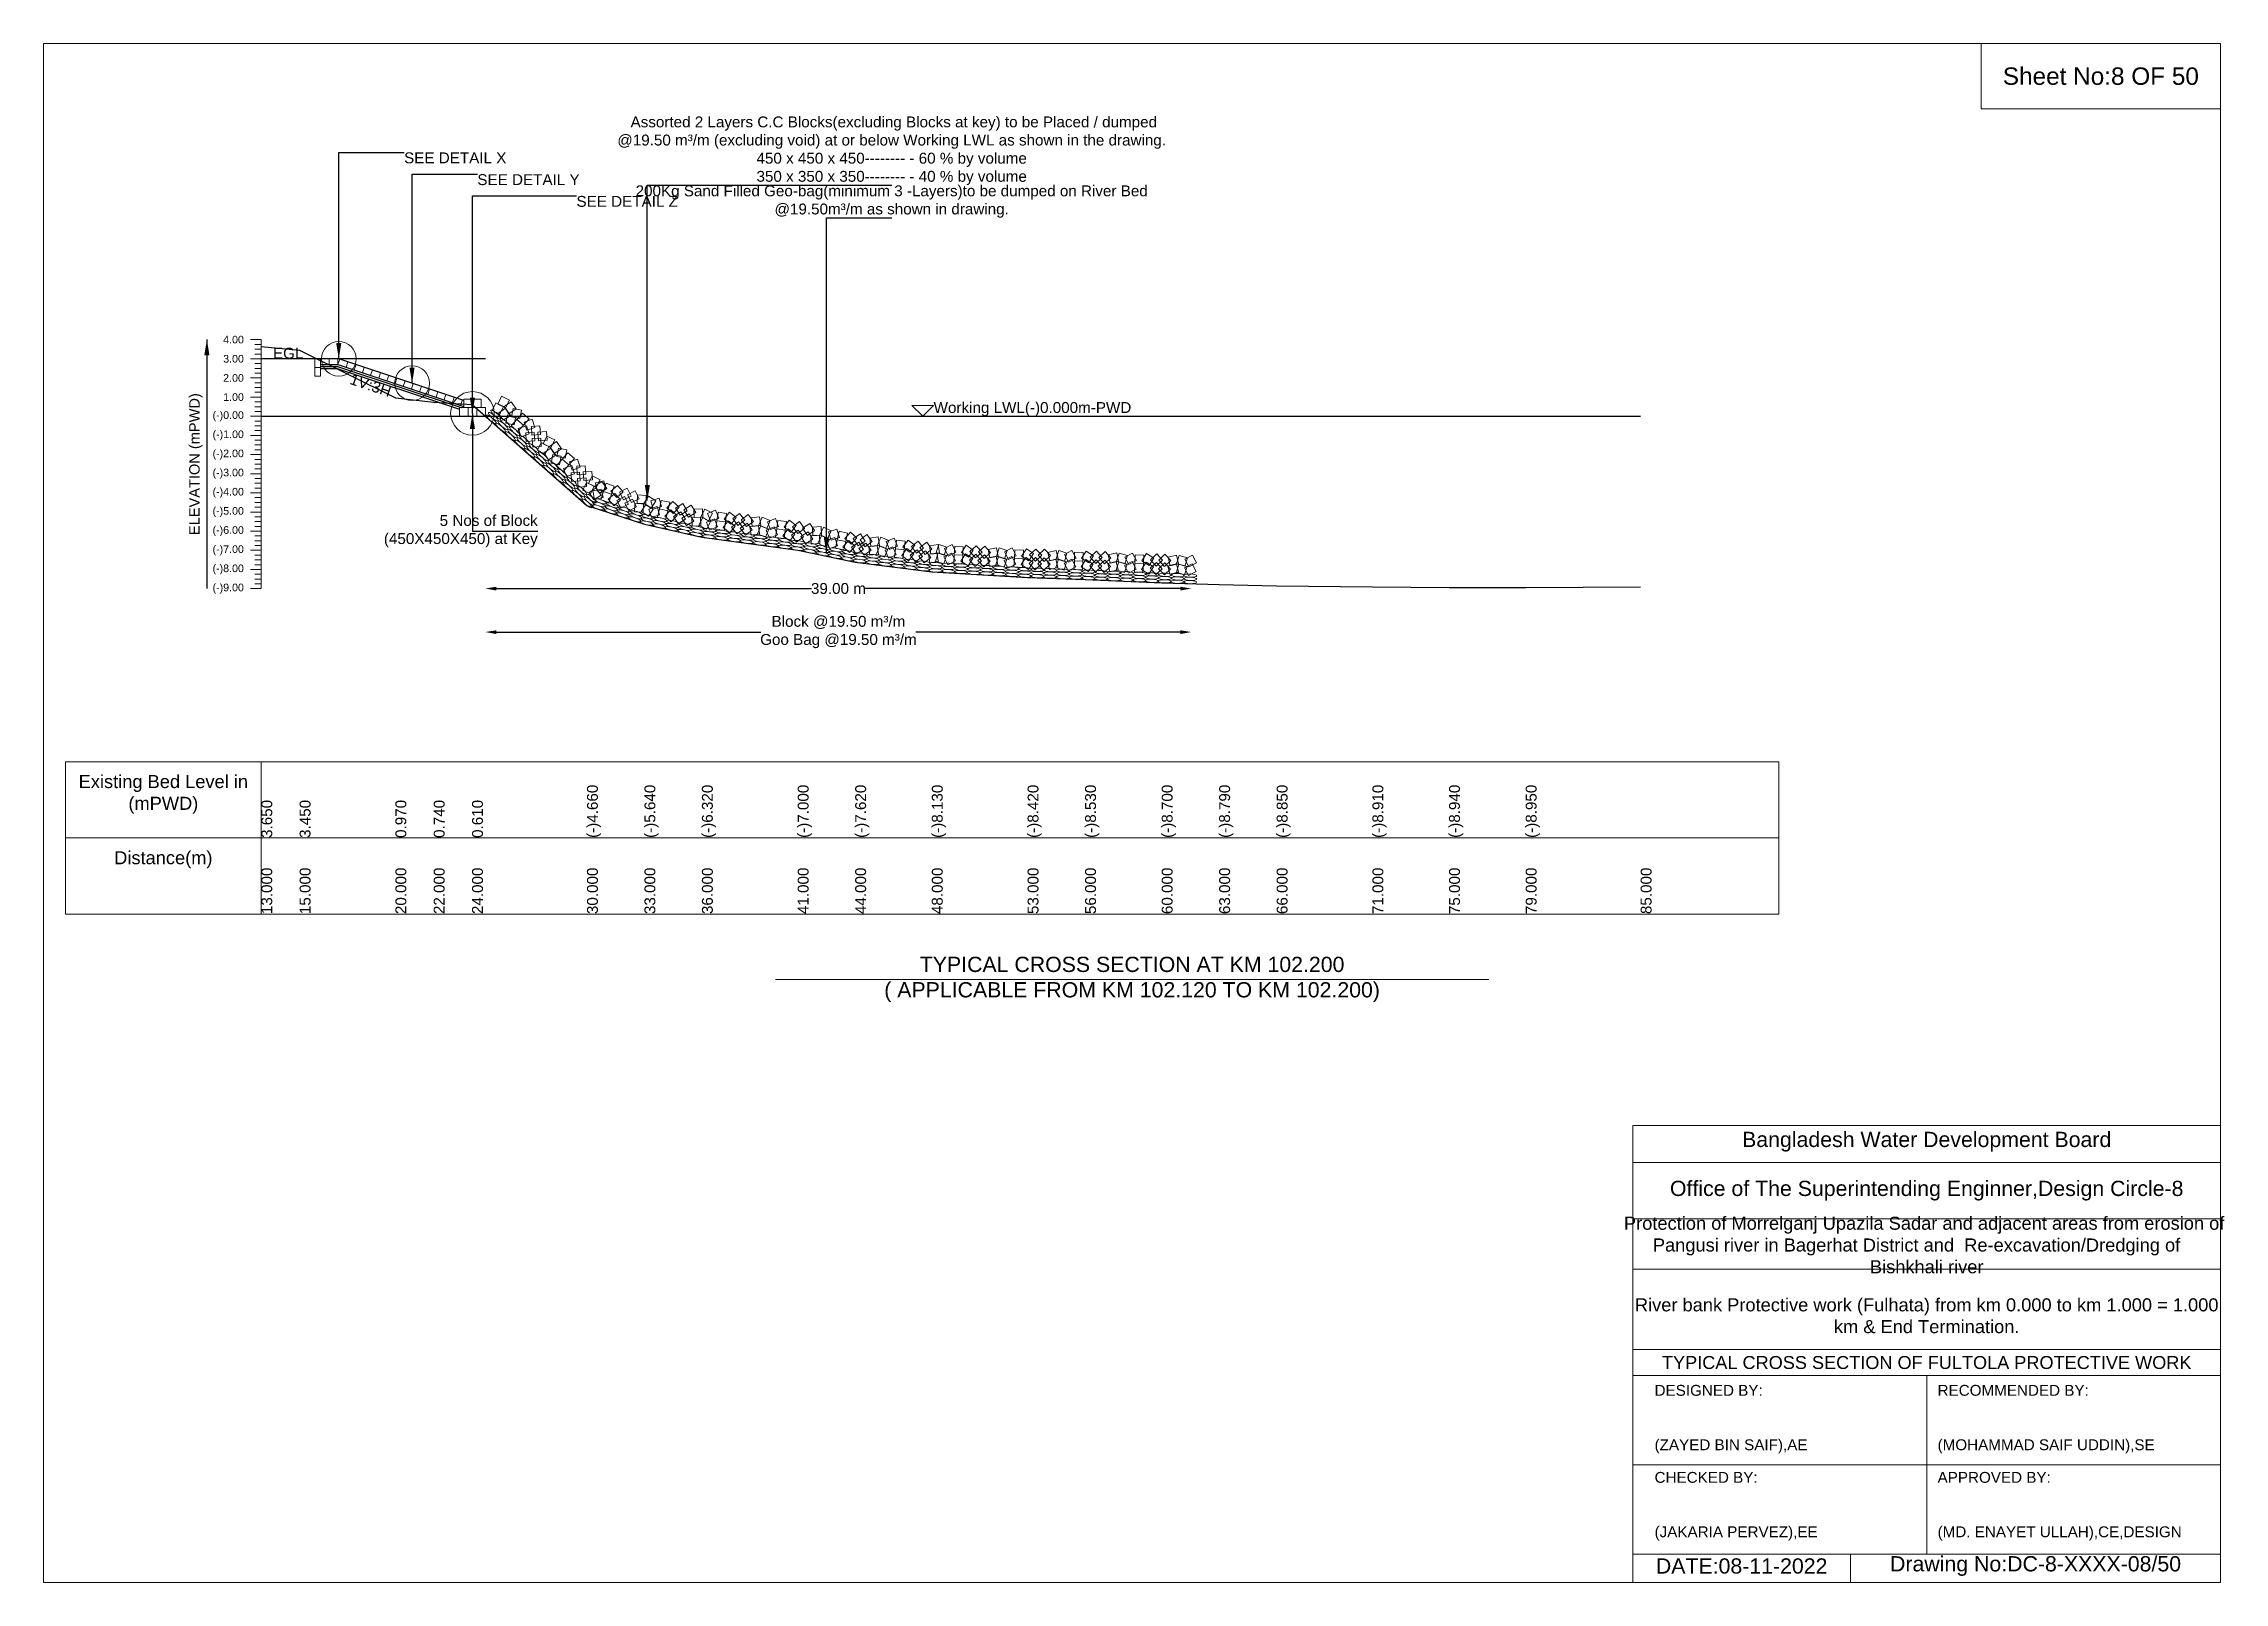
# Model space of a CAD drawing. Header units: inches. Extents: x 89000 to 305017, y -7071 to 0.
# Drawn here: x 205000 to 215017, y -7071 to 0 of the extents above; entities that cross this region are included whole.
import ezdxf

# ---------------------------------------------------------------- set-up
doc = ezdxf.new("R2010")
doc.units = ezdxf.units.IN
doc.header["$LTSCALE"] = 7
doc.header["$MEASUREMENT"] = 0
for name, color, linetype, lineweight in [('Cross section Data Border', 7, 'Continuous', 9), ('Cross Section Labels', 7, 'Continuous', 9), ('Existing_Bed_Level for Xsection', 7, 'Continuous', 25), ('Long Section Labels', 7, 'Continuous', 9)]:
    doc.layers.add(name, color=color, linetype=linetype, lineweight=lineweight)
doc.styles.get("Standard").update_dxf_attribs({"font": 'arial.ttf'})
doc.dimstyles.new('Appron Lebeling Style', dxfattribs={"dimtxt": 50, "dimasz": 50, "dimexe": 0.18, "dimexo": 0.0625, "dimgap": 0.09, "dimtad": 0, "dimtih": 1, "dimtoh": 1, "dimdec": 4, "dimzin": 0, "dimdsep": 46, "dimtxsty": 'Standard', "dimcen": 0.09, "dimse1": 1, "dimse2": 1, "dimadec": 0, "dimazin": 0, "dimtfac": 1, "dimtdec": 4, "dimtofl": 0, "dimtmove": 0, "dimatfit": 3, "dimfxl": 1, "dimtolj": 1, "dimtzin": 0, "dimarcsym": 0})
doc.dimstyles.get("Standard").update_dxf_attribs({"dimtxt": 0.18, "dimasz": 0.18, "dimexe": 0.18, "dimexo": 0.0625, "dimgap": 0.09, "dimtad": 0, "dimtih": 1, "dimtoh": 1, "dimdec": 4, "dimzin": 0, "dimdsep": 46, "dimtxsty": 'Standard', "dimcen": 0.09, "dimadec": 0, "dimazin": 0, "dimtfac": 1, "dimtdec": 4, "dimtofl": 0, "dimtmove": 0, "dimatfit": 3, "dimfxl": 1, "dimtolj": 1, "dimtzin": 0, "dimarcsym": 0})

msp = doc.modelspace()

# ---------------------------------------------------------------- texts
at = {"layer": 'Cross section Data Border', "char_height": 60, "width": 800, "attachment_point": 5}
for s, insert in [('Existing Bed Level in (mPWD)', (205550, -3450)), ('Distance(m)', (205550, -3750))]:
    msp.add_mtext(s, dxfattribs=dict(at, insert=insert))
at = {"layer": 'Cross Section Labels'}
for s, insert, char_height, attachment_point in [('Sheet No:8 OF 50', (214450, -150), 80, 5), (' Assorted 2 Layers C.C Blocks(excluding Blocks at key) to be Placed / dumped^J@19.50 m³/m (excluding void) at or below Working LWL as shown in the drawing.^J450 x 450 x 450-------- - 60 % by volume^J350 x 350 x 350-------- - 40 % by volume', (208895.64748, -650), 50, 8), ('SEE DETAIL X', (206655.91575, -500), 50, 1), ('SEE DETAIL Y', (206992.51575, -600), 50, 1), ('SEE DETAIL Z', (207447.91575, -700), 50, 1), ('200Kg Sand Filled Geo-bag(minimum 3 -Layers)to be dumped on River Bed^J@19.50m³/m as shown in drawing.', (208895.64748, -800), 50, 8), ('EGL', (206193.23162, -1448.4), 50, 9), ('Working LWL(-)0.000m-PWD', (209088.31575, -1712.4), 50, 7), ('5 Nos of Block ^J(450X450X450) at Key', (207269.71575, -2240.4), 50, 6), ('TYPICAL CROSS SECTION AT KM 102.200^J( APPLICABLE FROM KM 102.120 TO KM 102.200)', (210000, -4300), 70, 5), ('Bangladesh Water Development Board', (213650, -5046), 70, 5), ('Office of The Superintending Enginner,Design Circle-8', (213650, -5271), 70, 5)]:
    msp.add_mtext(s, dxfattribs=dict(at, insert=insert, char_height=char_height, attachment_point=attachment_point))
at = {"layer": 'Cross Section Labels', "insert": (206510.30173, -1546.24207), "char_height": 50, "attachment_point": 2, "rotation": 341.565051177}
msp.add_mtext('1V:3H', dxfattribs=at)
at = {"layer": 'Cross Section Labels'}
for s, insert, char_height, width, attachment_point in [('Protection of Morrelganj Upazila Sadar and adjacent areas from erosion of  Pangusi river in Bagerhat District and  Re-excavation/Dredging of     Bishkhali river', (213650, -5521), 60, 2800, 5), ('River bank Protective work (Fulhata) from km 0.000 to km 1.000 = 1.000 km & End Termination.', (213650, -5846), 60, 2700, 5), ('TYPICAL CROSS SECTION OF FULTOLA PROTECTIVE WORK', (213650, -6061), 59.5765532, 2800, 5), ('DESIGNED BY:^J^J^J(ZAYED BIN SAIF),AE', (212400, -6321), 50, 1400, 4), ('RECOMMENDED BY:^J^J^J(MOHAMMAD SAIF UDDIN),SE', (213700, -6321), 50, 1400, 4), ('CHECKED BY:^J^J^J(JAKARIA PERVEZ),EE', (212400, -6721), 50, 1400, 4), ('APPROVED BY:^J^J^J(MD. ENAYET ULLAH),CE,DESIGN', (213700, -6721), 50, 1400, 4), ('DATE:08-11-2022', (212800, -6996), 70, 1400, 5), ('Drawing No:DC-8-XXXX-08/50', (214150, -6996), 70, 2200, 5)]:
    msp.add_mtext(s, dxfattribs=dict(at, insert=insert, char_height=char_height, width=width, attachment_point=attachment_point))
at = {"layer": 'Long Section Labels', "char_height": 35, "attachment_point": 6}
for s, insert in [('4.00', (205920, -1360.4)), ('3.00', (205920, -1448.4)), ('2.00', (205920, -1536.4)), ('(-)0.00', (205920, -1712.4)), ('1.00', (205920, -1624.4)), ('(-)1.00', (205920, -1800.4)), ('(-)2.00', (205920, -1888.4)), ('(-)3.00', (205920, -1976.4)), ('(-)4.00', (205920, -2064.4)), ('(-)5.00', (205920, -2152.4)), ('(-)6.00', (205920, -2240.4)), ('(-)7.00', (205920, -2328.4)), ('(-)8.00', (205920, -2416.4)), ('(-)9.00', (205920, -2504.4))]:
    msp.add_mtext(s, dxfattribs=dict(at, insert=insert))
at = {"layer": 'Long Section Labels', "rotation": 90}
for s, insert, char_height, attachment_point in [('ELEVATION (mPWD)', (205700, -1932.4), 48, 5), ('3.650', (206000, -3650), 50, 1), ('3.450', (206176, -3650), 50, 1), ('0.970', (206616, -3650), 50, 1), ('0.740', (206792, -3650), 50, 1), ('0.610', (206968, -3650), 50, 1), ('(-)4.660', (207496, -3650), 50, 1), ('(-)5.640', (207760, -3650), 50, 1), ('(-)6.320', (208024, -3650), 50, 1), ('(-)7.000', (208464, -3650), 50, 1), ('(-)7.620', (208728, -3650), 50, 1), ('(-)8.130', (209080, -3650), 50, 1), ('(-)8.420', (209520, -3650), 50, 1), ('(-)8.530', (209784, -3650), 50, 1), ('(-)8.700', (210136, -3650), 50, 1), ('(-)8.790', (210400, -3650), 50, 1), ('(-)8.850', (210664, -3650), 50, 1), ('(-)8.910', (211104, -3650), 50, 1), ('(-)8.910', (211104, -3650), 50, 1), ('(-)8.940', (211456, -3650), 50, 1), ('(-)8.950', (211808, -3650), 50, 1), ('13.000', (206000, -4000), 50, 1), ('15.000', (206176, -4000), 50, 1), ('20.000', (206616, -4000), 50, 1), ('22.000', (206792, -4000), 50, 1), ('24.000', (206968, -4000), 50, 1), ('30.000', (207496, -4000), 50, 1), ('33.000', (207760, -4000), 50, 1), ('36.000', (208024, -4000), 50, 1), ('41.000', (208464, -4000), 50, 1), ('44.000', (208728, -4000), 50, 1), ('48.000', (209080, -4000), 50, 1), ('53.000', (209520, -4000), 50, 1), ('56.000', (209784, -4000), 50, 1), ('60.000', (210136, -4000), 50, 1), ('63.000', (210400, -4000), 50, 1), ('66.000', (210664, -4000), 50, 1), ('71.000', (211104, -4000), 50, 1), ('75.000', (211456, -4000), 50, 1), ('79.000', (211808, -4000), 50, 1), ('85.000', (212336, -4000), 50, 1)]:
    msp.add_mtext(s, dxfattribs=dict(at, insert=insert, char_height=char_height, attachment_point=attachment_point))

# ---------------------------------------------------------------- blocks, each defined once
blk = doc.blocks.new('*D29')
at = {"layer": 'Cross Section Labels', "color": 0, "lineweight": -2, "transparency": 16777216}
for p, q in [((207079, -2504), (208528, -2504)), ((210222, -2504), (208773, -2504))]:
    blk.add_line(p, q, dxfattribs=at)
at = {"layer": 'Cross Section Labels', "color": 0, "transparency": 16777216}
for points in [[(207079, -2496), (207079, -2513), (207029, -2504)], [(210222, -2496), (210222, -2513), (210272, -2504)]]:
    blk.add_solid(points, dxfattribs=at)
at = {"layer": 'Defpoints', "color": 0, "transparency": 16777216}
for p in [(207029, -1712), (210272, -2482), (210272, -2504)]:
    blk.add_point(p, dxfattribs=at)
at = {"layer": 'Cross Section Labels', "color": 0, "transparency": 16777216, "insert": (208651, -2504), "char_height": 50, "attachment_point": 5}
blk.add_mtext('\\A1;39.00 m', dxfattribs=at)
blk = doc.blocks.new('*D30')
at = {"layer": 'Cross Section Labels', "color": 0, "lineweight": -2, "transparency": 16777216}
for p, q in [((207079, -2704), (208295, -2704)), ((210222, -2704), (209006, -2704))]:
    blk.add_line(p, q, dxfattribs=at)
at = {"layer": 'Cross Section Labels', "color": 0, "transparency": 16777216}
for points in [[(207079, -2696), (207079, -2713), (207029, -2704)], [(210222, -2696), (210222, -2713), (210272, -2704)]]:
    blk.add_solid(points, dxfattribs=at)
at = {"layer": 'Defpoints', "color": 0, "transparency": 16777216}
for p in [(207029, -1712), (210272, -2482), (210272, -2704)]:
    blk.add_point(p, dxfattribs=at)
at = {"layer": 'Cross Section Labels', "color": 0, "transparency": 16777216, "insert": (208651, -2704), "char_height": 50, "attachment_point": 5}
blk.add_mtext('\\A1;Block @19.50 m³/m ^JGoo Bag @19.50 m³/m ', dxfattribs=at)

# ---------------------------------------------------------------- dimensions: what is measured, and where the dimension line sits
at = {"layer": 'Cross Section Labels'}
for base, text, picture, middle in [((210272.39236, -2504.4), '39.00 m', '*D29', (208650.75405, -2504.4)), ((210272.39236, -2704.4), 'Block @19.50 m³/m ^JGoo Bag @19.50 m³/m ', '*D30', (208650.75405, -2704.4))]:
    dim = msp.add_linear_dim(base=base, p1=(207029.11575, -1712.4), p2=(210272.39236, -2482.09177), text=text, dimstyle='Appron Lebeling Style', dxfattribs=at)
    dim.commit()
    dim.dimension.update_dxf_attribs({"geometry": picture, "text_midpoint": middle})

# ---------------------------------------------------------------- linework, layer by layer
at = {"layer": 'Cross section Data Border'}
msp.add_lwpolyline([(205100, -3300), (212970.66307, -3300), (212970.66307, -4000), (205100, -4000)], close=True, dxfattribs=at)
for points in [[(206000, -3300), (206000, -4000)], [(205100, -3650), (212970.66307, -3650)]]:
    msp.add_lwpolyline(points, dxfattribs=at)
at = {"layer": 'Cross Section Labels'}
for points in [[(205000, 0), (215000, 0), (215000, -7071), (205000, -7071)], [(213900, 0), (215000, 0), (215000, -300), (213900, -300)], [(209038.31575, -1712.4), (209088.31575, -1662.4), (208988.31575, -1662.4)]]:
    msp.add_lwpolyline(points, close=True, dxfattribs=at)
for points in [[(208362, -4300), (210000, -4300), (211638, -4300)], [(212300, -7071), (212300, -4971), (215000, -4971)], [(212300, -5141), (215000, -5141)], [(212300, -5401), (215000, -5401)], [(212300, -5631), (215000, -5631)], [(212300, -6001), (215000, -6001)], [(212300, -6121), (215000, -6121)], [(213650, -6121), (213650, -6941)], [(212300, -6531), (215000, -6531)], [(212300, -6941), (215000, -6941)], [(213300, -6941), (213300, -7071)]]:
    msp.add_lwpolyline(points, dxfattribs=at)
for centre, radius in [((206355.91575, -1448.4), 80), ((206692.51575, -1560.6), 80), ((206969.71575, -1699.2), 100)]:
    msp.add_circle(centre, radius, dxfattribs=at)
at = {"layer": 'Existing_Bed_Level for Xsection'}
for points in [[(206000, -1391.2), (206176, -1408.8), (206616, -1627.04), (206792, -1647.28), (206968, -1658.72), (207496, -2122.48), (207760, -2208.72), (208024, -2268.56), (208464, -2328.4), (208728, -2382.96), (209080, -2427.84), (209520, -2453.36), (209784, -2463.04), (210136, -2478), (210400, -2485.92), (210664, -2491.2), (211104, -2496.48), (211456, -2499.12), (211808, -2500), (212336, -2496.48)], [(207029.11575, -1448.4), (206000, -1448.4)], [(206930.11575, -1639.8), (206359.98003, -1449.75476), (206355.91575, -1448.4), (206351.63162, -1448.4), (206272.43162, -1448.4)], [(206272.43162, -1474.8), (206351.63162, -1474.8), (206930.11575, -1667.62804)], [(206272.43162, -1483.6), (206350.20358, -1483.6), (206917.80358, -1672.8)], [(206272.43162, -1492.4), (206348.77553, -1492.4), (206910.31575, -1679.58007)], [(206000, -1712.4), (212336, -1712.4)]]:
    msp.add_lwpolyline(points, dxfattribs=at)
at = {"layer": 'Long Section Labels'}
for points in [[(206000, -1360.4), (205950, -1360.4)], [(206000, -1382.4), (205970, -1382.4)], [(206000, -2504.4), (206000, -2416.4), (206000, -2328.4), (206000, -2240.4), (206000, -2152.4), (206000, -2064.4), (206000, -1976.4), (206000, -1888.4), (206000, -1800.4), (206000, -1712.4), (206000, -1624.4), (206000, -1536.4), (206000, -1448.4), (206000, -1360.4)], [(206000, -1448.4), (205950, -1448.4)], [(206000, -1404.4), (205970, -1404.4)], [(206000, -1426.4), (205970, -1426.4)], [(206000, -1470.4), (205970, -1470.4)], [(206000, -1492.4), (205970, -1492.4)], [(206000, -1536.4), (205950, -1536.4)], [(206000, -1514.4), (205970, -1514.4)], [(206000, -1558.4), (205970, -1558.4)], [(206000, -1580.4), (205970, -1580.4)], [(206000, -1602.4), (205970, -1602.4)], [(206000, -1624.4), (205950, -1624.4)], [(206000, -1646.4), (205970, -1646.4)], [(206000, -1668.4), (205970, -1668.4)], [(206000, -1690.4), (205970, -1690.4)], [(206000, -1712.4), (205950, -1712.4)], [(206000, -1800.4), (205950, -1800.4)], [(206000, -1734.4), (205970, -1734.4)], [(206000, -1756.4), (205970, -1756.4)], [(206000, -1778.4), (205970, -1778.4)], [(206000, -1888.4), (205950, -1888.4)], [(206000, -1822.4), (205970, -1822.4)], [(206000, -1844.4), (205970, -1844.4)], [(206000, -1866.4), (205970, -1866.4)], [(206000, -1976.4), (205950, -1976.4)], [(206000, -1910.4), (205970, -1910.4)], [(206000, -1932.4), (205970, -1932.4)], [(206000, -1954.4), (205970, -1954.4)], [(206000, -1998.4), (205970, -1998.4)], [(206000, -2064.4), (205950, -2064.4)], [(206000, -2020.4), (205970, -2020.4)], [(206000, -2042.4), (205970, -2042.4)], [(206000, -2086.4), (205970, -2086.4)], [(206000, -2152.4), (205950, -2152.4)], [(206000, -2108.4), (205970, -2108.4)], [(206000, -2130.4), (205970, -2130.4)], [(206000, -2174.4), (205970, -2174.4)], [(206000, -2196.4), (205970, -2196.4)], [(206000, -2240.4), (205950, -2240.4)], [(206000, -2218.4), (205970, -2218.4)], [(206000, -2262.4), (205970, -2262.4)], [(206000, -2284.4), (205970, -2284.4)], [(206000, -2328.4), (205950, -2328.4)], [(206000, -2306.4), (205970, -2306.4)], [(206000, -2350.4), (205970, -2350.4)], [(206000, -2372.4), (205970, -2372.4)], [(206000, -2394.4), (205970, -2394.4)], [(206000, -2416.4), (205950, -2416.4)], [(206000, -2438.4), (205970, -2438.4)], [(206000, -2460.4), (205970, -2460.4)], [(206000, -2482.4), (205970, -2482.4)], [(206000, -2504.4), (205950, -2504.4)]]:
    msp.add_lwpolyline(points, dxfattribs=at)
for points in [[(206272.43162, -1448.4), (206246.03162, -1448.4), (206246.03162, -1488), (206272.43162, -1488)], [(206272.43162, -1488), (206246.03162, -1488), (206246.03162, -1527.6), (206272.43162, -1527.6)], [(206312.03162, -1448.4), (206272.43162, -1448.4), (206272.43162, -1474.8), (206312.03162, -1474.8)], [(206351.63162, -1448.4), (206312.03162, -1448.4), (206312.03162, -1474.8), (206351.63162, -1474.8)], [(206397.54789, -1462.27738), (206359.98003, -1449.75476), (206351.63162, -1474.8), (206389.19948, -1487.32262)], [(206435.11575, -1474.8), (206397.54789, -1462.27738), (206389.19948, -1487.32262), (206426.76734, -1499.84524)], [(206472.68361, -1487.32262), (206435.11575, -1474.8), (206426.76734, -1499.84524), (206464.3352, -1512.36786)], [(206510.25147, -1499.84524), (206472.68361, -1487.32262), (206464.3352, -1512.36786), (206501.90305, -1524.89048)], [(206547.81933, -1512.36786), (206510.25147, -1499.84524), (206501.90305, -1524.89048), (206539.47091, -1537.4131)], [(206585.38718, -1524.89048), (206547.81933, -1512.36786), (206539.47091, -1537.4131), (206577.03877, -1549.93572)], [(206622.95504, -1537.4131), (206585.38718, -1524.89048), (206577.03877, -1549.93572), (206614.60663, -1562.45834)], [(206660.5229, -1549.93572), (206622.95504, -1537.4131), (206614.60663, -1562.45834), (206652.17449, -1574.98096)], [(206698.09076, -1562.45834), (206660.5229, -1549.93572), (206652.17449, -1574.98096), (206689.74235, -1587.50358)], [(206735.65862, -1574.98096), (206698.09076, -1562.45834), (206689.74235, -1587.50358), (206727.31021, -1600.0262)], [(206773.22648, -1587.50358), (206735.65862, -1574.98096), (206727.31021, -1600.0262), (206764.87806, -1612.54881)], [(206810.79434, -1600.0262), (206773.22648, -1587.50358), (206764.87806, -1612.54881), (206802.44592, -1625.07143)], [(206848.36219, -1612.54881), (206810.79434, -1600.0262), (206802.44592, -1625.07143), (206840.01378, -1637.59405)], [(206885.93005, -1625.07143), (206848.36219, -1612.54881), (206840.01378, -1637.59405), (206877.58164, -1650.11667)], [(206923.49791, -1637.59405), (206885.93005, -1625.07143), (206877.58164, -1650.11667), (206915.1495, -1662.63929)], [(206949.91575, -1672.8), (206910.31575, -1672.8), (206910.31575, -1712.4), (206949.91575, -1712.4)], [(206969.71575, -1633.2), (206930.11575, -1633.2), (206930.11575, -1672.8), (206969.71575, -1672.8)], [(206989.51575, -1672.8), (206949.91575, -1672.8), (206949.91575, -1712.4), (206989.51575, -1712.4)], [(207009.31575, -1633.2), (206969.71575, -1633.2), (206969.71575, -1672.8), (207009.31575, -1672.8)], [(207029.11575, -1672.8), (206989.51575, -1672.8), (206989.51575, -1712.4), (207029.11575, -1712.4)], [(207113.1964, -1667.8844), (207077.69016, -1650.34967), (207060.15543, -1685.85592), (207095.66167, -1703.39064)], [(207139.32931, -1638.13156), (207103.82306, -1620.59684), (207086.28834, -1656.10308), (207121.79458, -1673.63781)], [(207143.88684, -1708.49243), (207121.91811, -1675.54497), (207088.97066, -1697.5137), (207110.93938, -1730.46116)], [(207170.01975, -1678.73959), (207148.05102, -1645.79213), (207115.10356, -1667.76086), (207137.07229, -1700.70832)], [(207195.61805, -1683.85818), (207156.78953, -1676.07958), (207149.01094, -1714.90809), (207187.83945, -1722.68669)], [(207230.0102, -1723.70608), (207200.25736, -1697.57317), (207174.12446, -1727.32601), (207203.87729, -1753.45891)], [(207169.48514, -1713.61101), (207130.65662, -1705.83242), (207122.87803, -1744.66093), (207161.70654, -1752.43952)], [(207203.87729, -1753.45891), (207174.12446, -1727.32601), (207147.99155, -1757.07884), (207177.74438, -1783.21175)], [(207230.7989, -1793.79071), (207218.07618, -1756.29014), (207180.57561, -1769.01286), (207193.29833, -1806.51342)], [(207256.9318, -1764.03787), (207244.20909, -1726.53731), (207206.70852, -1739.26002), (207219.43123, -1776.76059)], [(207253.92722, -1786.50362), (207214.40902, -1789.04756), (207216.95296, -1828.56576), (207256.47116, -1826.02182)], [(207280.06013, -1756.75078), (207240.54192, -1759.29472), (207243.08587, -1798.81293), (207282.60407, -1796.26899)], [(207312.37162, -1822.38514), (207309.79621, -1782.86897), (207270.28004, -1785.44438), (207272.85545, -1824.96055)], [(207286.23871, -1852.13797), (207283.6633, -1812.62181), (207244.14714, -1815.19722), (207246.72255, -1854.71338)], [(207321.46624, -1850.81474), (207285.96, -1833.28002), (207268.42527, -1868.78626), (207303.93152, -1886.32099)], [(207347.59915, -1821.06191), (207312.09291, -1803.52718), (207294.55818, -1839.03343), (207330.06442, -1856.56815)], [(207352.15669, -1891.42277), (207330.18796, -1858.47532), (207297.2405, -1880.44405), (207319.20923, -1913.3915)], [(207378.28959, -1861.66994), (207356.32087, -1828.72248), (207323.37341, -1850.69121), (207345.34214, -1883.63867)], [(207377.75498, -1896.54136), (207338.92647, -1888.76276), (207331.14788, -1927.59128), (207369.97639, -1935.36987)], [(207403.88789, -1866.78852), (207365.05938, -1859.00993), (207357.28078, -1897.83844), (207396.1093, -1905.61704)], [(207438.28004, -1906.63642), (207408.52721, -1880.50352), (207382.3943, -1910.25635), (207412.14713, -1936.38926)], [(207412.14713, -1936.38926), (207382.3943, -1910.25635), (207356.26139, -1940.00919), (207386.01423, -1966.14209)], [(207439.06874, -1976.72106), (207426.34603, -1939.22049), (207388.84546, -1951.9432), (207401.56817, -1989.44377)], [(207465.20165, -1946.96822), (207452.47893, -1909.46765), (207414.97837, -1922.19037), (207427.70108, -1959.69094)], [(207462.19706, -1969.43396), (207422.67886, -1971.97791), (207425.2228, -2011.49611), (207464.74101, -2008.95217)], [(207488.32997, -1939.68113), (207448.81177, -1942.22507), (207451.35571, -1981.74327), (207490.87391, -1979.19933)], [(207494.50856, -2035.06832), (207491.93315, -1995.55216), (207452.41698, -1998.12757), (207454.99239, -2037.64373)], [(207520.64146, -2005.31549), (207518.06605, -1965.79932), (207478.54989, -1968.37473), (207481.1253, -2007.8909)], [(207555.869, -2003.99226), (207520.36275, -1986.45753), (207502.82803, -2021.96377), (207538.33427, -2039.4985)], [(207529.73609, -2033.74509), (207494.22985, -2016.21036), (207476.69512, -2051.71661), (207512.20136, -2069.25134)], [(207560.42653, -2074.35312), (207538.4578, -2041.40566), (207505.51035, -2063.37439), (207527.47907, -2096.32185)], [(207561.79775, -2047.48107), (207523.04526, -2055.62998), (207531.19417, -2094.38247), (207569.94666, -2086.23355)], [(207586.55944, -2044.60029), (207564.59071, -2011.65283), (207531.64325, -2033.62156), (207553.61198, -2066.56901)], [(207574.09428, -2009.8386), (207535.3418, -2017.98752), (207543.49071, -2056.74), (207582.2432, -2048.59109)], [(207609.10793, -2070.55534), (207571.46546, -2058.25881), (207559.16892, -2095.90127), (207596.81139, -2108.19781)], [(207621.40446, -2032.91288), (207583.762, -2020.61634), (207571.46546, -2058.25881), (207609.10793, -2070.55534)], [(207649.74249, -2097.01775), (207623.27379, -2067.56324), (207593.81929, -2094.03194), (207620.28799, -2123.48645)], [(207662.03903, -2059.37528), (207635.57033, -2029.92078), (207606.11582, -2056.38948), (207632.58453, -2085.84398)], [(207668.12892, -2081.20761), (207632.80958, -2099.11582), (207650.71779, -2134.43516), (207686.03713, -2116.52695)], [(207680.42546, -2043.56514), (207645.10611, -2061.47336), (207663.01433, -2096.7927), (207698.33367, -2078.88448)], [(207723.68652, -2128.80229), (207705.75019, -2093.49722), (207670.44512, -2111.43356), (207688.38145, -2146.73862)], [(207735.98306, -2091.15982), (207718.04672, -2055.85476), (207682.74166, -2073.79109), (207700.67799, -2109.09616)], [(207767.83975, -2076.06409), (207728.29692, -2073.93707), (207726.16989, -2113.4799), (207765.71273, -2115.60693)], [(207812.04714, -2101.29547), (207778.87422, -2079.66869), (207757.24744, -2112.8416), (207790.42035, -2134.46838)], [(207826.79974, -2089.20703), (207788.96959, -2100.9134), (207800.67596, -2138.74356), (207838.50612, -2127.03719)], [(207876.04529, -2107.79604), (207837.42498, -2099.04211), (207828.67104, -2137.66242), (207867.29135, -2146.41636)], [(207918.95807, -2130.37746), (207889.87277, -2103.50358), (207862.99889, -2132.58888), (207892.08419, -2159.46276)], [(207755.54321, -2113.70656), (207716.00038, -2111.57953), (207713.87335, -2151.12237), (207753.41619, -2153.24939)], [(207799.7506, -2138.93794), (207766.57768, -2117.31115), (207744.9509, -2150.48406), (207778.12381, -2172.11085)], [(207818.04581, -2127.82734), (207780.21565, -2139.53372), (207791.92202, -2177.36387), (207829.75218, -2165.6575)], [(207867.29135, -2146.41636), (207828.67104, -2137.66242), (207819.9171, -2176.28273), (207858.53742, -2185.03667)], [(207910.20413, -2168.99777), (207881.11883, -2142.12389), (207854.24495, -2171.20919), (207883.33025, -2198.08307)], [(207927.0457, -2151.5512), (207893.53864, -2172.65658), (207914.64401, -2206.16364), (207948.15107, -2185.05826)], [(207935.79963, -2112.93089), (207902.29257, -2134.03627), (207923.39795, -2167.54333), (207956.90501, -2146.43795)], [(207986.77631, -2193.79045), (207965.64426, -2160.30021), (207932.15402, -2181.43226), (207953.28607, -2214.92251)], [(207995.53025, -2155.17014), (207974.3982, -2121.6799), (207940.90796, -2142.81195), (207962.04001, -2176.30219)], [(208017.09637, -2175.80645), (207977.52663, -2177.35441), (207979.07459, -2216.92414), (208018.64433, -2215.37618)], [(208025.85031, -2137.18614), (207986.28057, -2138.73409), (207987.82853, -2178.30383), (208027.39826, -2176.75587)], [(208063.45246, -2196.83093), (208028.41749, -2178.37257), (208009.95913, -2213.40754), (208044.9941, -2231.8659)], [(208072.20639, -2158.21061), (208037.17142, -2139.75226), (208018.71307, -2174.78723), (208053.74804, -2193.24558)], [(208081.17876, -2183.76898), (208044.51976, -2198.74491), (208059.49568, -2235.4039), (208096.15468, -2220.42798)], [(208086.51523, -2144.5302), (208049.85624, -2159.50612), (208064.83216, -2196.16512), (208101.49115, -2181.1892)], [(208131.86363, -2197.97176), (208092.62485, -2192.63529), (208087.28837, -2231.87407), (208126.52716, -2237.21054)], [(208137.2001, -2158.73298), (208097.96132, -2153.39651), (208092.62485, -2192.63529), (208131.86363, -2197.97176)], [(208176.58989, -2216.70644), (208145.26184, -2192.48428), (208121.03968, -2223.81234), (208152.36773, -2248.0345)], [(208181.92637, -2177.46766), (208150.59831, -2153.2455), (208126.37615, -2184.57356), (208157.70421, -2208.79572)], [(208191.83807, -2197.85136), (208160.30906, -2221.81136), (208184.26906, -2253.34037), (208215.79807, -2229.38037)], [(208197.17455, -2158.61258), (208165.64554, -2182.57258), (208189.60554, -2214.10159), (208221.13455, -2190.14159)], [(208255.03986, -2234.69475), (208231.05476, -2203.18483), (208199.54484, -2227.16993), (208223.52994, -2258.67985)], [(208260.37633, -2195.45597), (208236.39123, -2163.94605), (208204.88131, -2187.93115), (208228.86641, -2219.44107)], [(208289.00408, -2174.88457), (208249.72215, -2179.89356), (208254.73113, -2219.17549), (208294.01306, -2214.1665)], [(208337.02399, -2191.76661), (208300.50649, -2176.4489), (208285.18878, -2212.9664), (208321.70628, -2228.28411)], [(208361.18671, -2181.88552), (208324.52771, -2196.86144), (208339.50363, -2233.52044), (208376.16263, -2218.54452)], [(208411.87158, -2196.0883), (208372.6328, -2190.75183), (208367.29632, -2229.99061), (208406.53511, -2235.32708)], [(208456.59784, -2214.82298), (208425.26979, -2190.60082), (208401.04763, -2221.92888), (208432.37568, -2246.15104)], [(208471.84602, -2195.9679), (208440.31701, -2219.9279), (208464.27701, -2251.45691), (208495.80602, -2227.49691)], [(208283.6676, -2214.12336), (208244.38567, -2219.13234), (208249.39466, -2258.41427), (208288.67659, -2253.40529)], [(208331.68752, -2231.00539), (208295.17002, -2215.68768), (208279.85231, -2252.20518), (208316.36981, -2267.52289)], [(208355.85023, -2221.12431), (208319.19124, -2236.10023), (208334.16716, -2272.75922), (208370.82615, -2257.7833)], [(208406.53511, -2235.32708), (208367.29632, -2229.99061), (208361.95985, -2269.22939), (208401.19863, -2274.56587)], [(208451.26137, -2254.06176), (208419.93331, -2229.8396), (208395.71115, -2261.16766), (208427.03921, -2285.38982)], [(208466.50955, -2235.20668), (208434.98054, -2259.16668), (208458.94054, -2290.69569), (208490.46955, -2266.73569)], [(208533.42074, -2276.68873), (208511.65283, -2243.60826), (208478.57235, -2265.37617), (208500.34026, -2298.45665)], [(208541.43537, -2237.90825), (208519.66746, -2204.82778), (208486.58698, -2226.59569), (208508.35489, -2259.67617)], [(208563.39174, -2258.12885), (208523.85879, -2260.43237), (208526.16231, -2299.96531), (208565.69526, -2297.6618)], [(208571.40637, -2219.34837), (208531.87343, -2221.65189), (208534.17694, -2261.18483), (208573.70989, -2258.88132)], [(208610.14097, -2278.26402), (208574.75981, -2260.47825), (208556.97404, -2295.85941), (208592.3552, -2313.64518)], [(208618.1556, -2239.48354), (208582.77444, -2221.69777), (208564.98867, -2257.07893), (208600.36983, -2274.8647)], [(208634.92438, -2270.0631), (208597.32474, -2282.48995), (208609.75159, -2320.0896), (208647.35123, -2307.66274)], [(208642.93901, -2231.28262), (208605.33937, -2243.70947), (208617.76622, -2281.30912), (208655.36587, -2268.88226)], [(208684.51602, -2287.70806), (208645.73554, -2279.69342), (208637.72091, -2318.4739), (208676.50139, -2326.48854)], [(208692.53065, -2248.92758), (208653.75017, -2240.91294), (208645.73554, -2279.69342), (208684.51602, -2287.70806)], [(208727.85231, -2309.46565), (208698.25898, -2283.15225), (208671.94558, -2312.74558), (208701.53891, -2339.05898)], [(208735.86694, -2270.68517), (208706.27362, -2244.37177), (208679.96022, -2273.9651), (208709.55354, -2300.2785)], [(208744.35755, -2291.70056), (208711.25974, -2313.44213), (208733.00131, -2346.53993), (208766.09911, -2324.79837)], [(208752.37218, -2252.92008), (208719.27438, -2274.66165), (208741.01594, -2307.75945), (208774.11374, -2286.01788)], [(208800.79813, -2327.02691), (208776.55061, -2295.71849), (208745.24218, -2319.96601), (208769.4897, -2351.27444)], [(208805.80658, -2287.74492), (208781.55906, -2256.43649), (208750.25063, -2280.68401), (208774.49816, -2311.99244)], [(208834.26146, -2266.93506), (208795.02275, -2272.27207), (208800.35975, -2311.51078), (208839.59846, -2306.17377)], [(208882.42074, -2283.41531), (208845.77654, -2268.40323), (208830.76446, -2305.04744), (208867.40867, -2320.05951)], [(208906.50006, -2273.33269), (208869.96747, -2288.61437), (208885.24914, -2325.14696), (208921.78174, -2309.86529)], [(208957.30183, -2287.11151), (208918.01983, -2282.10306), (208913.01137, -2321.38505), (208952.29337, -2326.39351)], [(209002.18305, -2305.47186), (208970.65372, -2281.51228), (208946.69415, -2313.04162), (208978.22348, -2337.00119)], [(209017.27317, -2286.49004), (208985.94544, -2310.71262), (209010.16803, -2342.04035), (209041.49575, -2317.81776)], [(209080.78057, -2322.8041), (209056.53305, -2291.49567), (209025.22462, -2315.74319), (209049.47214, -2347.05162)], [(209109.23545, -2301.99424), (209069.99674, -2307.33125), (209075.33374, -2346.56996), (209114.57245, -2341.23295)], [(209149.68399, -2313.40705), (209112.09346, -2300.95265), (209099.63906, -2338.54318), (209137.22959, -2350.99758)], [(209173.01225, -2301.69105), (209137.61807, -2319.45089), (209155.37791, -2354.84507), (209190.77209, -2337.08523)], [(208829.253, -2306.21706), (208790.01429, -2311.55406), (208795.3513, -2350.79277), (208834.59001, -2345.45577)], [(208877.41229, -2322.69731), (208840.76809, -2307.68523), (208825.75601, -2344.32943), (208862.40021, -2359.34151)], [(208901.4916, -2312.61469), (208864.95901, -2327.89637), (208880.24069, -2364.42896), (208916.77328, -2349.14728)], [(208952.29337, -2326.39351), (208913.01137, -2321.38505), (208908.00292, -2360.66705), (208947.28492, -2365.67551)], [(208997.1746, -2344.75386), (208965.64526, -2320.79428), (208941.68569, -2352.32362), (208973.21502, -2376.28319)], [(209012.26471, -2325.77204), (208980.93699, -2349.99462), (209005.15957, -2381.32235), (209036.4873, -2357.09976)], [(209075.77212, -2362.0861), (209051.52459, -2330.77767), (209020.21616, -2355.02519), (209044.46369, -2386.33362)], [(209104.22699, -2341.27624), (209064.98828, -2346.61325), (209070.32529, -2385.85196), (209109.564, -2380.51495)], [(209147.39104, -2352.94061), (209109.80051, -2340.48621), (209097.34611, -2378.07674), (209134.93664, -2390.53114)], [(209170.71931, -2341.22461), (209135.32513, -2358.98445), (209153.08497, -2394.37863), (209188.47915, -2376.61879)], [(209222.34895, -2351.47426), (209182.81539, -2349.18132), (209180.52244, -2388.71488), (209220.056, -2391.00782)], [(209224.6419, -2311.9407), (209185.10834, -2309.64776), (209182.81539, -2349.18132), (209222.34895, -2351.47426)], [(209268.38742, -2366.70207), (209235.28381, -2344.96935), (209213.5511, -2378.07297), (209246.65471, -2399.80568)], [(209270.68037, -2327.16851), (209237.57675, -2305.43579), (209215.84404, -2338.53941), (209248.94766, -2360.27212)], [(209282.13531, -2346.72666), (209252.54902, -2373.04797), (209278.87033, -2402.63426), (209308.45662, -2376.31295)], [(209284.42825, -2307.1931), (209254.84196, -2333.51441), (209281.16328, -2363.1007), (209310.74957, -2336.77939)], [(209347.99147, -2378.58364), (209321.64661, -2349.01832), (209292.08129, -2375.36318), (209318.42615, -2404.9285)], [(209350.28442, -2339.05008), (209323.93955, -2309.48476), (209294.37423, -2335.82962), (209320.7191, -2365.39494)], [(209374.94661, -2355.86469), (209336.16827, -2363.88969), (209344.19327, -2402.66802), (209382.97161, -2394.64302)], [(209377.23955, -2316.33113), (209338.46122, -2324.35613), (209346.48622, -2363.13446), (209385.26455, -2355.10946)], [(209424.12596, -2368.99124), (209386.53543, -2356.53684), (209374.08104, -2394.12737), (209411.67157, -2406.58177)], [(209426.41891, -2329.45767), (209388.82838, -2317.00328), (209376.37398, -2354.59381), (209413.96451, -2367.04821)], [(209447.45423, -2357.27524), (209412.06005, -2375.03508), (209429.81989, -2410.42926), (209465.21407, -2392.66942)], [(209449.74718, -2317.74168), (209414.353, -2335.50152), (209432.11284, -2370.8957), (209467.50702, -2353.13586)], [(209499.08387, -2367.52489), (209459.55031, -2365.23194), (209457.25737, -2404.7655), (209496.79093, -2407.05845)], [(209501.37682, -2327.99133), (209461.84326, -2325.69838), (209459.55031, -2365.23194), (209499.08387, -2367.52489)], [(209545.12234, -2382.75269), (209512.01873, -2361.01998), (209490.28602, -2394.12359), (209523.38963, -2415.8563)], [(209547.41529, -2343.21913), (209514.31168, -2321.48642), (209492.57896, -2354.59003), (209525.68258, -2376.32274)], [(209556.93353, -2361.97052), (209527.91415, -2388.91556), (209554.85919, -2417.93495), (209583.87857, -2390.98991)], [(209558.38456, -2322.39711), (209529.36517, -2349.34216), (209556.31021, -2378.36154), (209585.3296, -2351.4165)], [(209623.4528, -2392.41865), (209596.48466, -2363.42073), (209567.48674, -2390.38887), (209594.45488, -2419.38679)], [(209624.90382, -2352.84524), (209597.93568, -2323.84732), (209568.93776, -2350.81547), (209595.9059, -2379.81338)], [(209649.91829, -2369.13115), (209611.31954, -2377.97966), (209620.16805, -2416.57842), (209658.76681, -2407.72991)], [(209651.36932, -2329.55774), (209612.77057, -2338.40626), (209621.61908, -2377.00501), (209660.21783, -2368.1565)], [(209699.36589, -2381.20803), (209661.5188, -2369.5565), (209649.86727, -2407.40359), (209687.71436, -2419.05512)], [(209700.81691, -2341.63462), (209662.96983, -2329.9831), (209651.3183, -2367.83018), (209689.16539, -2379.48171)], [(209722.43952, -2368.99819), (209687.43134, -2387.50731), (209705.94046, -2422.51548), (209740.94864, -2404.00636)], [(209723.89054, -2329.42478), (209688.88236, -2347.9339), (209707.39148, -2382.94208), (209742.39966, -2364.43296)], [(209774.27561, -2378.14667), (209734.7022, -2376.69564), (209733.25118, -2416.26905), (209772.82459, -2417.72008)], [(209775.72664, -2338.57326), (209736.15323, -2337.12224), (209734.7022, -2376.69564), (209774.27561, -2378.14667)], [(209821.0386, -2392.6057), (209787.60295, -2371.38737), (209766.38462, -2404.82301), (209799.82027, -2426.04134)], [(209822.72008, -2353.04141), (209789.28443, -2331.82308), (209768.0661, -2365.25873), (209801.50175, -2386.47706)], [(209834.47602, -2372.42014), (209805.3002, -2399.19571), (209832.07577, -2428.37154), (209861.25159, -2401.59596)], [(209836.1575, -2332.85585), (209806.98168, -2359.63143), (209833.75725, -2388.80725), (209862.93307, -2362.03168)], [(209900.81682, -2403.25517), (209874.01803, -2374.10067), (209844.86353, -2400.89947), (209871.66233, -2430.05396)], [(209902.49831, -2363.69088), (209875.69951, -2334.53639), (209846.54501, -2361.33519), (209873.34381, -2390.48968)], [(209927.4175, -2380.12221), (209888.76787, -2388.74576), (209897.39142, -2427.3954), (209936.04106, -2418.77184)], [(209929.09898, -2340.55792), (209890.44935, -2349.18148), (209899.07291, -2387.83111), (209937.72254, -2379.20756)], [(209976.79392, -2392.48687), (209939.01533, -2380.61511), (209927.14358, -2418.3937), (209964.92216, -2430.26545)], [(209978.4754, -2352.92259), (209940.69682, -2341.05083), (209928.82506, -2378.82941), (209966.60364, -2390.70117)], [(209999.93827, -2380.41162), (209964.82288, -2398.71653), (209983.1278, -2433.83191), (210018.24318, -2415.527)], [(210001.61975, -2340.84733), (209966.50437, -2359.15225), (209984.80928, -2394.26763), (210019.92466, -2375.96272)], [(210051.7202, -2389.86185), (210012.15592, -2388.18036), (210010.47443, -2427.74465), (210050.03872, -2429.42613)], [(210053.40168, -2350.29756), (210013.8374, -2348.61608), (210012.15592, -2388.18036), (210051.7202, -2389.86185)], [(210097.98859, -2404.37607), (210064.55294, -2383.15774), (210043.33461, -2416.59339), (210076.77026, -2437.81172)], [(210099.67007, -2364.81179), (210066.23443, -2343.59346), (210045.01609, -2377.0291), (210078.45174, -2398.24743)], [(210111.42601, -2384.19051), (210082.25019, -2410.96609), (210109.02576, -2440.14191), (210138.20158, -2413.36634)], [(210113.10749, -2344.62623), (210083.93167, -2371.4018), (210110.70724, -2400.57763), (210139.88307, -2373.80205)], [(210176.97744, -2414.50907), (210149.8168, -2385.69138), (210120.99911, -2412.85203), (210148.15975, -2441.66972)], [(210178.16491, -2374.92688), (210151.00426, -2346.10919), (210122.18657, -2373.26984), (210149.34722, -2402.08753)], [(210203.28728, -2391.04585), (210164.7483, -2400.1512), (210173.85366, -2438.69018), (210212.39263, -2429.58483)], [(210204.47474, -2351.46366), (210165.93577, -2360.56901), (210175.04112, -2399.10799), (210213.5801, -2390.00263)], [(210252.8142, -2402.79318), (210214.89036, -2391.39394), (210203.49112, -2429.31778), (210241.41496, -2440.71702)], [(210254.00166, -2363.21099), (210216.07783, -2351.81175), (210204.67859, -2389.73559), (210242.60243, -2401.13483)], [(210275.80601, -2390.42996), (210240.92186, -2409.17179), (210259.6637, -2444.05594), (210294.54784, -2425.3141)], [(210276.99347, -2350.84776), (210242.10933, -2369.5896), (210260.85116, -2404.47374), (210295.73531, -2385.73191)]]:
    msp.add_lwpolyline(points, close=True, dxfattribs=at)
for centre, major_axis in [((207065.92827, -1714.8668), (22.00387, -19.32674)), ((207075.8007, -1703.62684), (22.00387, -19.32674)), ((207056.05584, -1726.10676), (22.00387, -19.32674)), ((207100.06359, -1764.76023), (22.00387, -19.32674)), ((207109.93602, -1753.52027), (22.00387, -19.32674)), ((207119.80845, -1742.28031), (22.00387, -19.32674)), ((207144.07134, -1803.4137), (22.00387, -19.32674)), ((207153.94377, -1792.17374), (22.00387, -19.32674)), ((207163.8162, -1780.93378), (22.00387, -19.32674)), ((207207.82395, -1819.58725), (22.00387, -19.32674)), ((207188.07909, -1842.06717), (22.00387, -19.32674)), ((207197.95152, -1830.82721), (22.00387, -19.32674)), ((207232.08683, -1880.72065), (22.00387, -19.32674)), ((207241.95927, -1869.48069), (22.00387, -19.32674)), ((207251.8317, -1858.24073), (22.00387, -19.32674)), ((207276.09458, -1919.37412), (22.00387, -19.32674)), ((207285.96701, -1908.13416), (22.00387, -19.32674)), ((207295.83945, -1896.8942), (22.00387, -19.32674)), ((207320.10233, -1958.02759), (22.00387, -19.32674)), ((207329.97476, -1946.78763), (22.00387, -19.32674)), ((207339.8472, -1935.54767), (22.00387, -19.32674)), ((207364.11008, -1996.68107), (22.00387, -19.32674)), ((207373.98251, -1985.44111), (22.00387, -19.32674)), ((207383.85494, -1974.20115), (22.00387, -19.32674)), ((207417.99026, -2024.09458), (22.00387, -19.32674)), ((207427.86269, -2012.85462), (22.00387, -19.32674)), ((207408.11783, -2035.33454), (22.00387, -19.32674)), ((207452.12558, -2073.98801), (22.00387, -19.32674)), ((207461.99801, -2062.74805), (22.00387, -19.32674)), ((207471.87044, -2051.50809), (22.00387, -19.32674)), ((207496.13333, -2112.64148), (22.00387, -19.32674)), ((207506.00576, -2101.40152), (22.00387, -19.32674)), ((207515.87819, -2090.16156), (22.00387, -19.32674)), ((207557.2143, -2103.13175), (27.83869, -9.09397)), ((207547.92359, -2131.57272), (27.83869, -9.09397)), ((207552.56894, -2117.35223), (27.83869, -9.09397)), ((207603.60097, -2149.76067), (27.83869, -9.09397)), ((207608.24633, -2135.54018), (27.83869, -9.09397)), ((207612.89169, -2121.31969), (27.83869, -9.09397)), ((207659.27836, -2167.94861), (27.83869, -9.09397)), ((207663.92372, -2153.72813), (27.83869, -9.09397)), ((207668.56908, -2139.50764), (27.83869, -9.09397)), ((207714.95575, -2186.13656), (27.83869, -9.09397)), ((207719.60111, -2171.91607), (27.83869, -9.09397)), ((207724.24647, -2157.69559), (27.83869, -9.09397)), ((207770.17986, -2203.35769), (28.56187, -6.47402)), ((207773.4869, -2188.76779), (28.56187, -6.47402)), ((207776.79395, -2174.1779), (28.56187, -6.47402)), ((207830.61064, -2201.71584), (28.56187, -6.47402)), ((207833.91768, -2187.12594), (28.56187, -6.47402)), ((207887.73437, -2214.66389), (28.56187, -6.47402)), ((207891.04142, -2200.07399), (28.56187, -6.47402)), ((207948.16515, -2213.02204), (28.56187, -6.47402)), ((207827.3036, -2216.30574), (28.56187, -6.47402)), ((207884.42733, -2229.25378), (28.56187, -6.47402)), ((207941.55106, -2242.20183), (28.56187, -6.47402)), ((207944.85811, -2227.61193), (28.56187, -6.47402)), ((207998.6748, -2255.14987), (28.56187, -6.47402)), ((208001.98184, -2240.55998), (28.56187, -6.47402)), ((208005.28888, -2225.97008), (28.56187, -6.47402)), ((208055.63576, -2265.3136), (29.01926, -3.94662)), ((208057.65176, -2250.49006), (29.01926, -3.94662)), ((208059.66776, -2235.66652), (29.01926, -3.94662)), ((208113.67427, -2273.20684), (29.01926, -3.94662)), ((208115.69028, -2258.3833), (29.01926, -3.94662)), ((208117.70628, -2243.55976), (29.01926, -3.94662)), ((208171.71279, -2281.10008), (29.01926, -3.94662)), ((208173.7288, -2266.27654), (29.01926, -3.94662)), ((208175.7448, -2251.453), (29.01926, -3.94662)), ((208229.75131, -2288.99332), (29.01926, -3.94662)), ((208231.76731, -2274.16978), (29.01926, -3.94662)), ((208233.78332, -2259.34624), (29.01926, -3.94662)), ((208287.78983, -2296.88656), (29.01926, -3.94662)), ((208289.80583, -2282.06302), (29.01926, -3.94662)), ((208291.82183, -2267.23948), (29.01926, -3.94662)), ((208345.82835, -2304.7798), (29.01926, -3.94662)), ((208347.84435, -2289.95626), (29.01926, -3.94662)), ((208349.86035, -2275.13272), (29.01926, -3.94662)), ((208403.86687, -2312.67304), (29.01926, -3.94662)), ((208405.88287, -2297.8495), (29.01926, -3.94662)), ((208407.89887, -2283.02596), (29.01926, -3.94662)), ((208463.92139, -2305.74273), (29.01926, -3.94662)), ((208465.93739, -2290.91919), (29.01926, -3.94662)), ((208525.86364, -2302.99481), (28.68032, -5.92727)), ((208461.90539, -2320.56627), (29.01926, -3.94662)), ((208519.80814, -2332.29561), (28.68032, -5.92727)), ((208522.83589, -2317.64521), (28.68032, -5.92727)), ((208577.16878, -2344.15015), (28.68032, -5.92727)), ((208580.19653, -2329.49974), (28.68032, -5.92727)), ((208583.22428, -2314.84934), (28.68032, -5.92727)), ((208634.52942, -2356.00468), (28.68032, -5.92727)), ((208637.55717, -2341.35427), (28.68032, -5.92727)), ((208640.58492, -2326.70387), (28.68032, -5.92727)), ((208691.89006, -2367.85921), (28.68032, -5.92727)), ((208694.91781, -2353.20881), (28.68032, -5.92727)), ((208697.94556, -2338.5584), (28.68032, -5.92727)), ((208748.93811, -2378.08906), (29.05122, -3.70403)), ((208750.83019, -2363.24919), (29.05122, -3.70403)), ((208752.72227, -2348.40932), (29.05122, -3.70403)), ((208807.04055, -2385.49712), (29.05122, -3.70403)), ((208808.93263, -2370.65725), (29.05122, -3.70403)), ((208810.82471, -2355.81738), (29.05122, -3.70403)), ((208865.14299, -2392.90518), (29.05122, -3.70403)), ((208867.03507, -2378.06531), (29.05122, -3.70403)), ((208868.92715, -2363.22545), (29.05122, -3.70403)), ((208923.24543, -2400.31324), (29.05122, -3.70403)), ((208925.13751, -2385.47337), (29.05122, -3.70403)), ((208927.02959, -2370.63351), (29.05122, -3.70403)), ((208981.34787, -2407.7213), (29.05122, -3.70403)), ((208983.23995, -2392.88143), (29.05122, -3.70403)), ((208985.13203, -2378.04157), (29.05122, -3.70403)), ((209041.34239, -2400.28949), (29.05122, -3.70403)), ((209043.23447, -2385.44963), (29.05122, -3.70403)), ((209098.01239, -2406.40701), (29.23726, -1.69576)), ((209098.87861, -2391.47211), (29.23726, -1.69576)), ((209156.48692, -2409.79853), (29.23726, -1.69576)), ((209157.35314, -2394.86363), (29.23726, -1.69576)), ((209215.82767, -2398.25515), (29.23726, -1.69576)), ((209274.3022, -2401.64667), (29.23726, -1.69576)), ((209332.77673, -2405.0382), (29.23726, -1.69576)), ((209391.25126, -2408.42972), (29.23726, -1.69576)), ((209449.72578, -2411.82124), (29.23726, -1.69576)), ((209039.45031, -2415.12936), (29.05122, -3.70403)), ((209097.14617, -2421.34191), (29.23726, -1.69576)), ((209155.62069, -2424.73343), (29.23726, -1.69576)), ((209214.09522, -2428.12495), (29.23726, -1.69576)), ((209214.96145, -2413.19005), (29.23726, -1.69576)), ((209272.56975, -2431.51647), (29.23726, -1.69576)), ((209273.43598, -2416.58157), (29.23726, -1.69576)), ((209331.04428, -2434.908), (29.23726, -1.69576)), ((209331.9105, -2419.9731), (29.23726, -1.69576)), ((209389.51881, -2438.29952), (29.23726, -1.69576)), ((209390.38503, -2423.36462), (29.23726, -1.69576)), ((209447.99334, -2441.69104), (29.23726, -1.69576)), ((209448.85956, -2426.75614), (29.23726, -1.69576)), ((209506.46786, -2445.08257), (29.23726, -1.69576)), ((209507.33409, -2430.14766), (29.23726, -1.69576)), ((209508.20031, -2415.21276), (29.23726, -1.69576)), ((209564.82822, -2447.51868), (29.26673, -1.07311)), ((209565.37639, -2432.56872), (29.26673, -1.07311)), ((209565.92455, -2417.61877), (29.26673, -1.07311)), ((209623.36169, -2449.6649), (29.26673, -1.07311)), ((209623.90986, -2434.71495), (29.26673, -1.07311)), ((209624.45802, -2419.76499), (29.26673, -1.07311)), ((209681.89516, -2451.81113), (29.26673, -1.07311)), ((209682.44332, -2436.86118), (29.26673, -1.07311)), ((209682.99149, -2421.91122), (29.26673, -1.07311)), ((209740.42862, -2453.95736), (29.26673, -1.07311)), ((209740.97679, -2439.0074), (29.26673, -1.07311)), ((209741.52495, -2424.05745), (29.26673, -1.07311)), ((209799.00223, -2456.19084), (29.25999, -1.24355)), ((209799.63746, -2441.24434), (29.25999, -1.24355)), ((209800.27269, -2426.29783), (29.25999, -1.24355)), ((209857.52221, -2458.67794), (29.25999, -1.24355)), ((209858.15743, -2443.73143), (29.25999, -1.24355)), ((209858.79266, -2428.78493), (29.25999, -1.24355)), ((209916.04218, -2461.16504), (29.25999, -1.24355)), ((209916.67741, -2446.21853), (29.25999, -1.24355)), ((209917.31263, -2431.27203), (29.25999, -1.24355)), ((209974.56215, -2463.65214), (29.25999, -1.24355)), ((209975.19738, -2448.70563), (29.25999, -1.24355)), ((209975.8326, -2433.75912), (29.25999, -1.24355)), ((210033.08212, -2466.13924), (29.25999, -1.24355)), ((210033.71735, -2451.19273), (29.25999, -1.24355)), ((210034.35258, -2436.24622), (29.25999, -1.24355)), ((210091.6021, -2468.62634), (29.25999, -1.24355)), ((210092.23732, -2453.67983), (29.25999, -1.24355)), ((210092.87255, -2438.73332), (29.25999, -1.24355)), ((210150.035, -2470.93768), (29.27323, -0.8782)), ((210150.4836, -2455.98441), (29.27323, -0.8782)), ((210150.9322, -2441.03114), (29.27323, -0.8782)), ((210208.58146, -2472.69408), (29.27323, -0.8782)), ((210209.03006, -2457.74081), (29.27323, -0.8782)), ((210209.47866, -2442.78753), (29.27323, -0.8782)), ((210267.12792, -2474.45047), (29.27323, -0.8782)), ((210267.57652, -2459.4972), (29.27323, -0.8782)), ((210268.02512, -2444.54393), (29.27323, -0.8782))]:
    msp.add_ellipse(centre, major_axis=major_axis, ratio=0.255, dxfattribs=at)

msp.set_redraw_order([(e.dxf.handle, doc.entitydb.next_handle()) for e in msp.query("TEXT MTEXT ATTDEF DIMENSION ARC_DIMENSION")])  # texts and dimensions are drawn at this point

# ---------------------------------------------------------------- leaders
at = {"layer": 'Cross Section Labels', "annotation_type": 0, "has_hookline": 1}
for points, hookline_direction, text_width in [([(206355.91575, -1448.4), (206355.91575, -500), (206655.82575, -500)], 0, 466.13233), ([(206692.51575, -1560.6), (206692.51575, -600), (206992.42575, -600)], 0, 466.03001), ([(206969.71575, -1699.2), (206969.71575, -700), (207447.82575, -700)], 0, 460.91405), ([(207773.1491, -2099.75753), (207773.1491, -650), (208895.55748, -650)], 0, 2510.77763), ([(208595.64748, -2340.6545), (208595.64748, -800), (208895.55748, -800)], 0, 2345.7367), ([(206969.71575, -1699.2), (206969.71575, -2240.4), (207269.80575, -2240.4)], 1, 701.90996)]:
    msp.add_leader(points, dimstyle='Standard', override={"dimasz": 72}, dxfattribs=dict(at, hookline_direction=hookline_direction, text_width=text_width))
at = {"layer": 'Long Section Labels'}
msp.add_leader([(205750, -1360.4), (205750, -2504.4)], dimstyle='Standard', override={"dimasz": 72}, dxfattribs=at)

doc.saveas('drawing.dxf')
